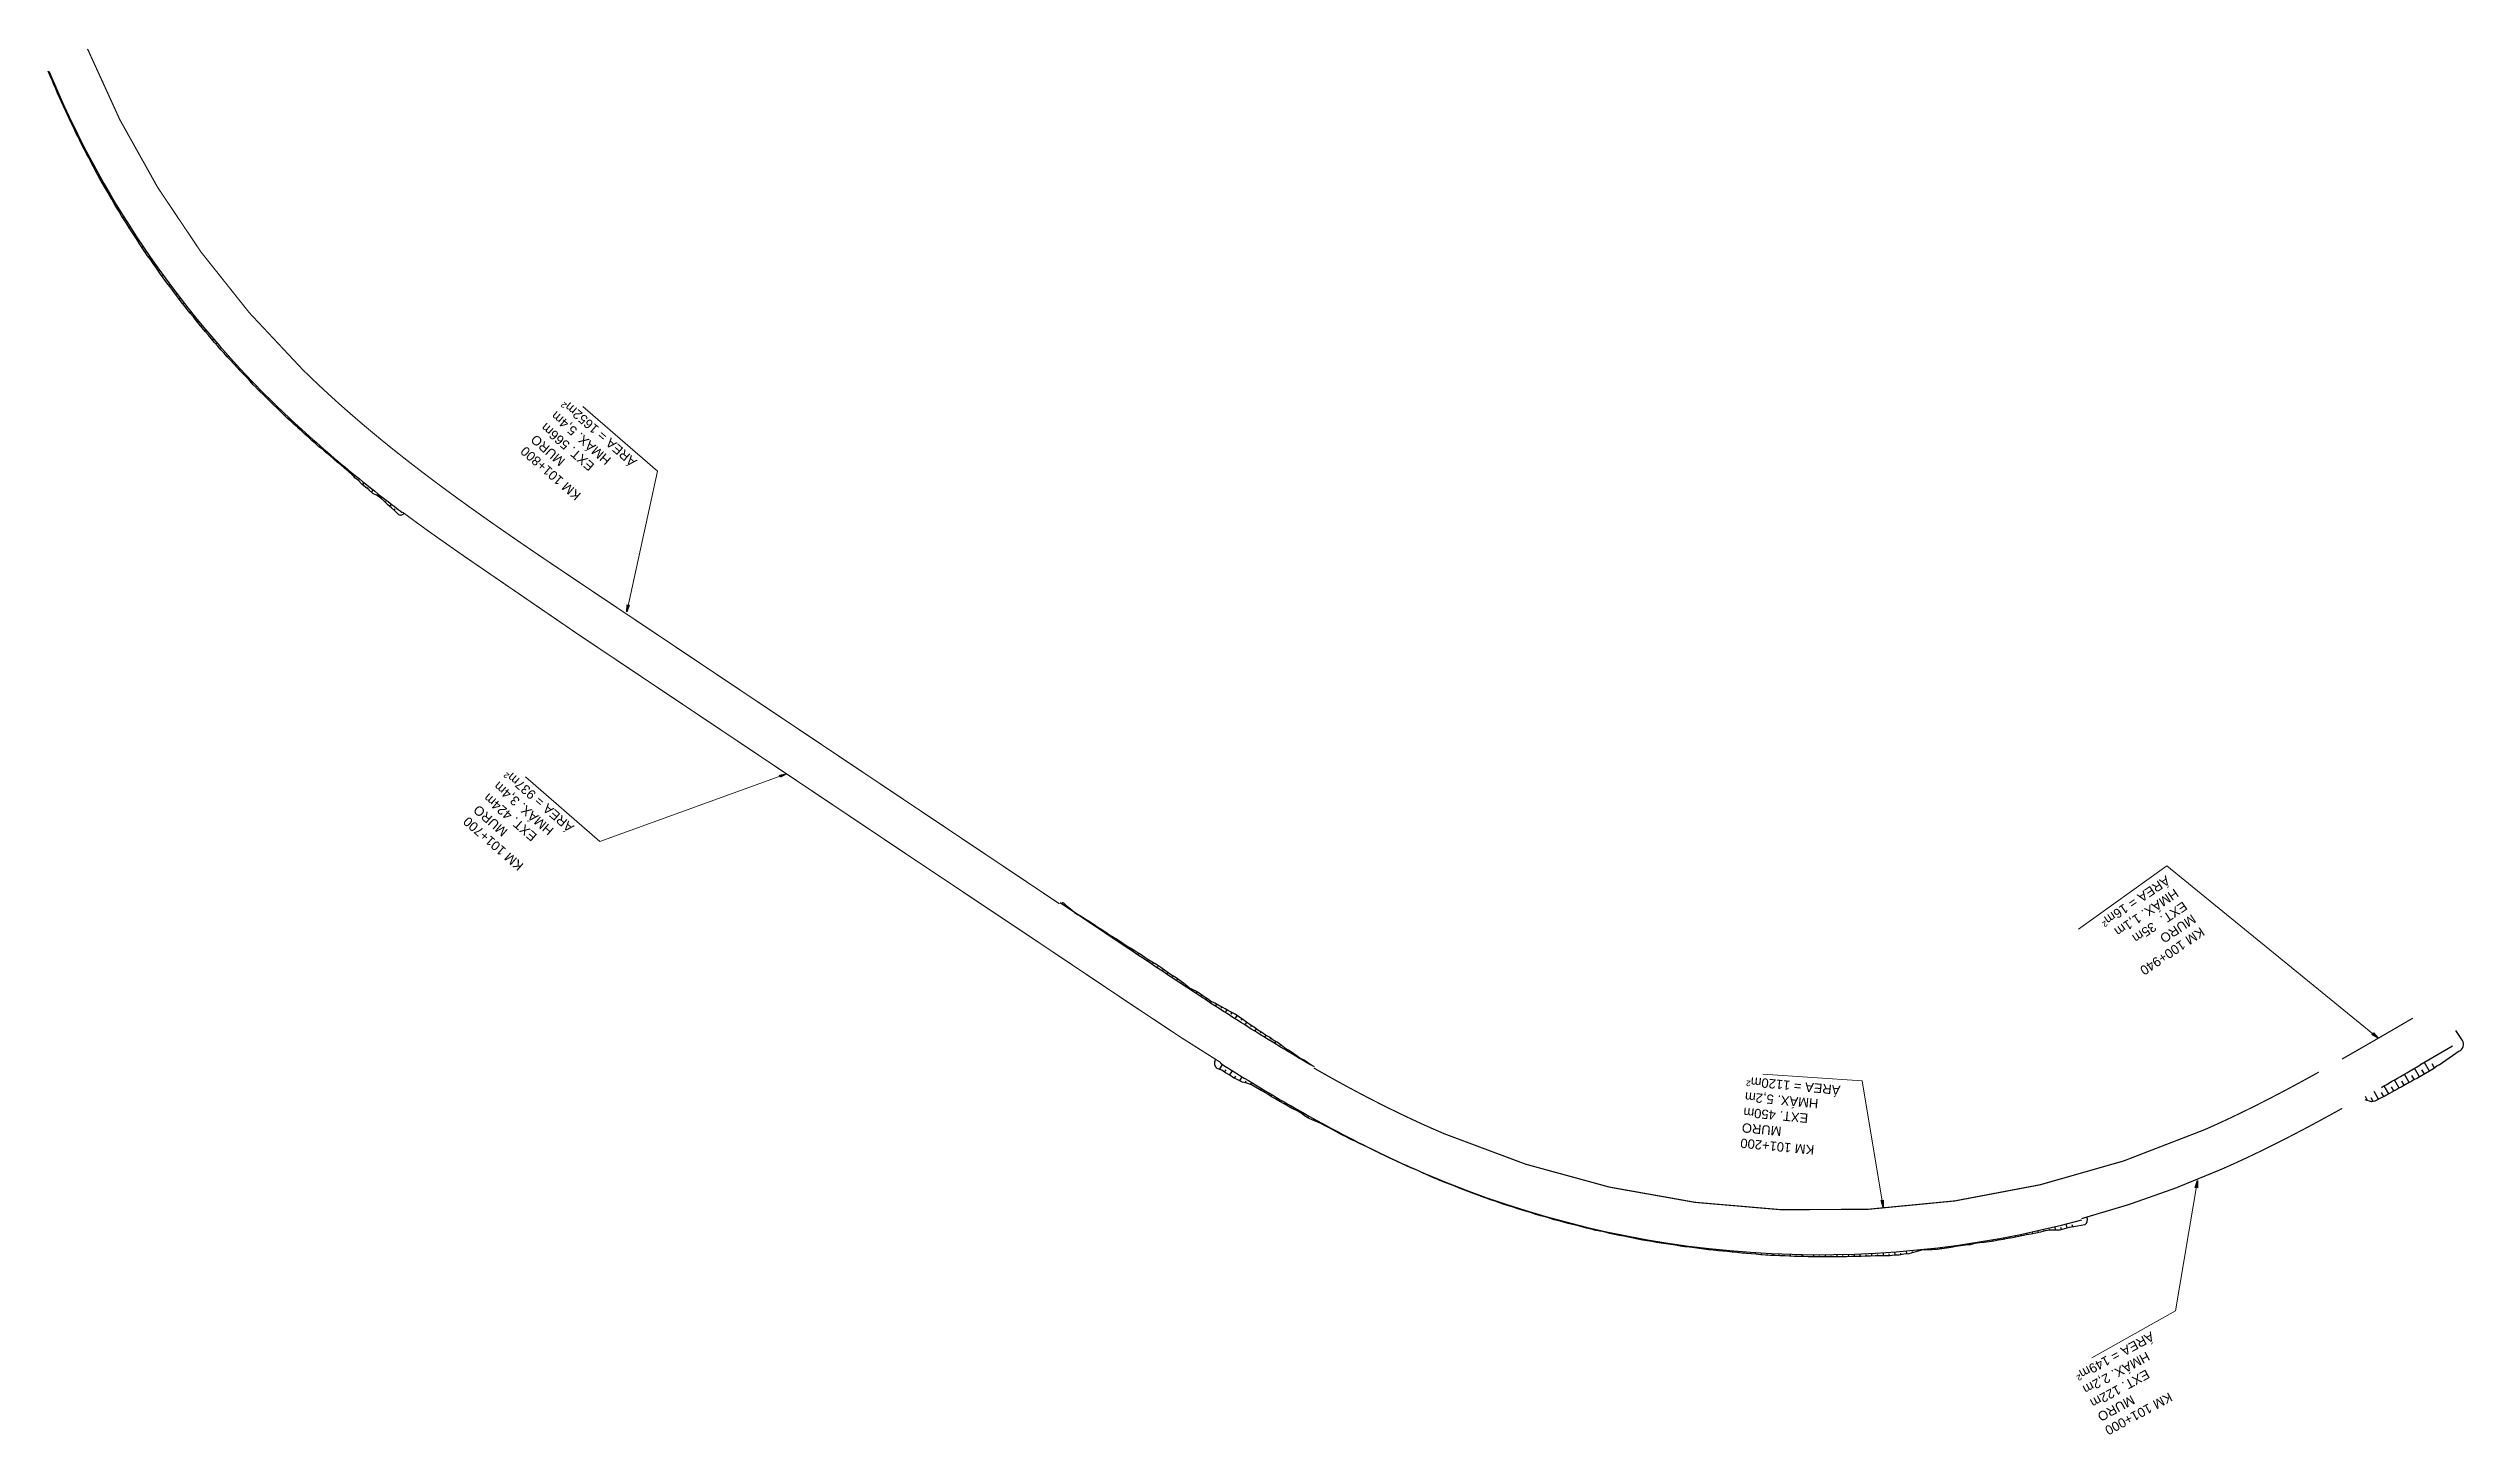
# Model space of a CAD drawing. Header units: metres. Extents: x 288738 to 324331, y 7399322 to 7465117.
# Drawn here: x 290111 to 291149, y 7463324 to 7463920 of the extents above; entities that cross this region are included whole.
import ezdxf

# ---------------------------------------------------------------- set-up
doc = ezdxf.new("R2010")
doc.units = ezdxf.units.M
doc.header["$LTSCALE"] = 10
for name, color, linetype in [('F-HZ-TALUDES-TIC', 7, 'Continuous'), ('U-HZ-TALUDES', 2, 'Continuous'), ('U-PLATAFORMA', 2, 'Continuous')]:
    doc.layers.add(name, color=color, linetype=linetype)
doc.layers.add('U-HZ-MURO', color=210, linetype='Continuous', lineweight=13)
doc.layers.add('U-HZ-TEXTO-MUROS', color=2, linetype='Continuous', lineweight=0)
doc.styles.add('ARIAL', font='arial.ttf')
doc.styles.add('DIM', font='arial.ttf', dxfattribs={"width": 0.8})
doc.dimstyles.new('U-1_2000', dxfattribs={"dimscale": 2, "dimtxt": 1.5, "dimasz": 0.75, "dimexe": 0.75, "dimexo": 0.75, "dimgap": 0.25, "dimtad": 1, "dimzin": 4, "dimtxsty": 'DIM', "dimblk": 'ARCHTICK', "dimcen": 0.7, "dimdle": 0.75, "dimclrd": 256, "dimclre": 256, "dimclrt": 256, "dimaunit": 1, "dimadec": 3, "dimazin": 2, "dimtfac": 1, "dimtofl": 0, "dimtmove": 0, "dimatfit": 3, "dimldrblk": 'CLOSEDBLANK', "dimfxl": 0, "dimtolj": 1, "dimtzin": 0, "dimlwd": -1, "dimlwe": -1, "dimarcsym": 0})

msp = doc.modelspace()

# ---------------------------------------------------------------- texts
at = {"layer": 'U-HZ-TEXTO-MUROS', "color": 2, "linetype": 'Continuous', "lineweight": -3, "char_height": 4, "width": 47.6625, "style": 'ARIAL'}
for s, insert, attachment_point, rotation in [('{\\C256;KM 101+800\\PMURO \\PEXT.^I566m\\PHMÁX. 5,4m\\PÁREA = 1652m²}', (290333.246, 7463769.442), 9, 139.062818), ('{\\C256;KM 101+700\\PMURO \\PEXT.^I424m\\PHMÁX. 3,4m\\PÁREA = 937m²}', (290308.584, 7463610.198), 9, 139.062818), ('{\\C256;KM 100+940\\PMURO \\PEXT.^I35m\\PHMÁX. 1,1m\\PÁREA = 16m²}', (291020.546, 7463564.58), 7, 213.941799), ('{\\C256;KM 101+200\\PMURO \\PEXT.^I450m\\PHMÁX. 5,2m\\PÁREA = 1120m²}', (290840.515, 7463477.97, -717.439), 9, 174.504212), ('{\\C256;KM 101+000\\PMURO \\PEXT.^I122m\\PHMÁX. 2,2m\\PÁREA = 149m²}', (290981.213, 7463350.626, 1.561), 9, 208.46354)]:
    msp.add_mtext(s, dxfattribs=dict(at, insert=insert, attachment_point=attachment_point, rotation=rotation))

# ---------------------------------------------------------------- blocks, each defined once
blk = doc.blocks.new('_ArchTick')
at = {"color": 0, "linetype": 'ByBlock', "const_width": 0.15}
blk.add_lwpolyline([(-0.5, -0.5), (0.5, 0.5)], dxfattribs=at)

# ---------------------------------------------------------------- linework, layer by layer
at = {"layer": 'F-HZ-TALUDES-TIC', "color": 10, "linetype": 'Continuous', "lineweight": -3, "ltscale": 0.05}
for p, q in [((290110.883, 7463909.432), (290111.124, 7463909.532)), ((290111.892, 7463907.146), (290111.992, 7463907.188)), ((290112.869, 7463904.846), (290113.072, 7463904.934)), ((290113.872, 7463902.557), (290113.97, 7463902.6)), ((290114.795, 7463900.236), (290115.075, 7463900.36)), ((290115.84, 7463897.967), (290115.968, 7463898.024)), ((290116.864, 7463895.687), (290117.13, 7463895.809)), ((290117.892, 7463893.408), (290118.034, 7463893.474)), ((290118.905, 7463891.123), (290119.238, 7463891.281)), ((290120.026, 7463888.891), (290120.169, 7463888.96)), ((290121.109, 7463886.64), (290121.398, 7463886.781)), ((290122.177, 7463884.382), (290122.337, 7463884.461)), ((290123.318, 7463882.158), (290123.609, 7463882.304)), ((290124.399, 7463879.904), (290124.567, 7463879.99)), ((290125.493, 7463877.657), (290125.874, 7463877.854)), ((290126.642, 7463875.437), (290126.834, 7463875.537)), ((290127.833, 7463873.239), (290128.19, 7463873.429)), ((290128.99, 7463871.023), (290129.179, 7463871.125)), ((290130.169, 7463868.819), (290130.558, 7463869.031)), ((290131.339, 7463866.609), (290131.55, 7463866.726)), ((290132.517, 7463864.404), (290132.975, 7463864.662)), ((290133.774, 7463862.244), (290133.988, 7463862.366)), ((290135.026, 7463860.08), (290135.444, 7463860.321)), ((290136.273, 7463857.913), (290136.485, 7463858.037)), ((290137.55, 7463855.764), (290137.963, 7463856.009)), ((290138.812, 7463853.607), (290139.026, 7463853.736)), ((290140.049, 7463851.436), (290140.53, 7463851.728)), ((290141.399, 7463849.335), (290141.615, 7463849.468)), ((290142.649, 7463847.172), (290143.145, 7463847.482)), ((290144.024, 7463845.085), (290144.248, 7463845.226)), ((290145.333, 7463842.955), (290145.811, 7463843.261)), ((290146.663, 7463840.838), (290146.913, 7463841.001)), ((290148.054, 7463838.762), (290148.527, 7463839.072)), ((290149.401, 7463836.657), (290149.652, 7463836.824)), ((290150.759, 7463834.56), (290151.29, 7463834.917)), ((290152.17, 7463832.496), (290152.43, 7463832.673)), ((290153.559, 7463830.421), (290154.1, 7463830.794)), ((290155.049, 7463828.416), (290155.286, 7463828.581)), ((290156.49, 7463826.373), (290156.958, 7463826.704)), ((290157.902, 7463824.311), (290158.154, 7463824.491)), ((290159.334, 7463822.262), (290159.864, 7463822.646)), ((290160.816, 7463820.248), (290161.076, 7463820.439)), ((290162.328, 7463818.257), (290162.819, 7463818.622)), ((290163.825, 7463816.255), (290164.069, 7463816.439)), ((290165.308, 7463814.242), (290165.818, 7463814.631)), ((290166.812, 7463812.245), (290167.074, 7463812.447)), ((290168.345, 7463810.271), (290168.865, 7463810.677)), ((290169.895, 7463808.31), (290170.15, 7463808.511)), ((290171.405, 7463806.317), (290171.956, 7463806.758)), ((290173.071, 7463804.455), (290173.294, 7463804.635)), ((290174.624, 7463802.496), (290175.091, 7463802.879)), ((290176.176, 7463800.536), (290176.426, 7463800.744)), ((290177.772, 7463798.613), (290178.273, 7463799.033)), ((290179.383, 7463796.701), (290179.632, 7463796.912)), ((290180.988, 7463794.784), (290181.5, 7463795.223)), ((290182.619, 7463792.891), (290182.875, 7463793.112)), ((290184.27, 7463791.013), (290184.77, 7463791.452)), ((290185.956, 7463789.168), (290186.189, 7463789.374)), ((290187.607, 7463787.291), (290188.084, 7463787.719)), ((290189.313, 7463785.463), (290189.535, 7463785.665)), ((290191.01, 7463783.628), (290191.442, 7463784.025)), ((290192.712, 7463781.797), (290192.924, 7463781.994)), ((290194.458, 7463780.007), (290194.841, 7463780.368)), ((290196.154, 7463778.171), (290196.356, 7463778.363)), ((290197.841, 7463776.326), (290198.284, 7463776.753)), ((290199.558, 7463774.511), (290199.789, 7463774.736)), ((290201.331, 7463772.749), (290201.767, 7463773.178)), ((290203.117, 7463770.999), (290203.321, 7463771.202)), ((290204.909, 7463769.256), (290205.293, 7463769.644)), ((290206.694, 7463767.51), (290206.882, 7463767.701)), ((290208.469, 7463765.75), (290208.857, 7463766.15)), ((290210.255, 7463764.001), (290210.454, 7463764.209)), ((290212.019, 7463762.23), (290212.46, 7463762.694)), ((290213.86, 7463760.539), (290214.068, 7463760.76)), ((290215.703, 7463758.85), (290216.1, 7463759.277)), ((290217.575, 7463757.193), (290217.754, 7463757.387)), ((290219.419, 7463755.506), (290219.776, 7463755.898)), ((290221.266, 7463753.82), (290221.447, 7463754.021)), ((290223.11, 7463752.133), (290223.486, 7463752.554)), ((290224.981, 7463750.476), (290225.167, 7463750.686)), ((290226.843, 7463748.808), (290227.226, 7463749.246)), ((290228.803, 7463747.257), (290228.954, 7463747.432)), ((290230.711, 7463745.644), (290230.996, 7463745.976)), ((290232.616, 7463744.027), (290232.754, 7463744.19)), ((290234.498, 7463742.383), (290234.797, 7463742.737)), ((290236.464, 7463740.839), (290236.586, 7463740.985)), ((290238.345, 7463739.193), (290238.627, 7463739.533)), ((290240.219, 7463737.539), (290240.386, 7463737.741)), ((290241.988, 7463735.774), (290242.474, 7463736.37)), ((290243.909, 7463734.19), (290244.157, 7463734.497)), ((290245.695, 7463732.444), (290246.338, 7463733.246)), ((290247.625, 7463730.855), (290247.956, 7463731.272)), ((290249.485, 7463729.186), (290250.238, 7463730.14)), ((290251.615, 7463727.922), (290251.89, 7463728.273)), ((290253.655, 7463726.486), (290254.125, 7463727.09)), ((290255.492, 7463724.794), (290255.791, 7463725.18)), ((290257.321, 7463723.092), (290258.057, 7463724.052)), ((290259.209, 7463721.453), (290259.622, 7463721.996)), ((290553.855, 7463547.081), (290553.811, 7463547.016)), ((290556.007, 7463545.801), (290555.948, 7463545.713)), ((290558.13, 7463544.479), (290557.966, 7463544.234)), ((290560.207, 7463543.088), (290560.125, 7463542.966)), ((290562.309, 7463541.733), (290562.12, 7463541.452)), ((290564.392, 7463540.352), (290564.295, 7463540.206)), ((290566.455, 7463538.939), (290566.275, 7463538.67)), ((290568.563, 7463537.594), (290568.457, 7463537.436)), ((290570.709, 7463536.306), (290570.429, 7463535.887)), ((290572.8, 7463534.935), (290572.653, 7463534.716)), ((290574.871, 7463533.535), (290574.583, 7463533.105)), ((290577.051, 7463532.297), (290576.856, 7463532.005)), ((290579.146, 7463530.933), (290578.739, 7463530.324)), ((290581.24, 7463529.567), (290581.028, 7463529.251)), ((290583.299, 7463528.15), (290582.896, 7463527.546)), ((290585.434, 7463526.846), (290585.205, 7463526.502)), ((290587.593, 7463525.578), (290587.054, 7463524.77)), ((290589.655, 7463524.165), (290589.395, 7463523.774)), ((290591.682, 7463522.699), (290591.215, 7463521.997)), ((290593.772, 7463521.328), (290593.534, 7463520.97)), ((290595.874, 7463519.976), (290595.378, 7463519.228)), ((290597.906, 7463518.518), (290597.684, 7463518.183)), ((290599.836, 7463516.905), (290599.549, 7463516.47)), ((290601.944, 7463515.561), (290601.79, 7463515.328)), ((290604.197, 7463514.439), (290603.726, 7463513.722)), ((290606.269, 7463513.042), (290606.043, 7463512.697)), ((290608.338, 7463511.64), (290607.91, 7463510.985)), ((290610.39, 7463510.212), (290610.198, 7463509.917)), ((290612.613, 7463509.048), (290612.103, 7463508.261)), ((290614.846, 7463507.901), (290614.524, 7463507.402)), ((290617.032, 7463506.682), (290616.304, 7463505.549)), ((290619.24, 7463505.499), (290618.824, 7463504.849)), ((290621.398, 7463504.239), (290620.515, 7463502.853)), ((290623.463, 7463502.835), (290623.044, 7463502.174)), ((290625.474, 7463501.343), (290624.738, 7463500.176)), ((290627.51, 7463499.933), (290627.172, 7463499.395)), ((290629.589, 7463498.548), (290628.954, 7463497.531)), ((290631.645, 7463497.127), (290631.361, 7463496.669)), ((290633.76, 7463495.797), (290633.203, 7463494.895)), ((290635.888, 7463494.492), (290635.61, 7463494.039)), ((290637.964, 7463493.1), (290637.465, 7463492.282)), ((290640.058, 7463491.737), (290639.83, 7463491.36)), ((290613.921, 7463481.061), (290615.221, 7463483.126)), ((290642.042, 7463490.19), (290641.741, 7463489.69)), ((290644.178, 7463488.894), (290644.032, 7463488.649)), ((290646.235, 7463487.466), (290646.033, 7463487.125)), ((290648.254, 7463485.97), (290648.22, 7463485.911)), ((290650.485, 7463484.833), (290650.342, 7463484.588)), ((290652.56, 7463483.43), (290652.532, 7463483.381)), ((291129.55, 7463477.842), (291127.423, 7463481.504)), ((291131.72, 7463479.084), (291130.652, 7463480.922)), ((291133.889, 7463480.327), (291131.745, 7463484.015)), ((291136.025, 7463481.62), (291134.964, 7463483.445)), ((290616.069, 7463479.83), (290616.69, 7463480.821)), ((290618.24, 7463478.603), (290619.419, 7463480.496)), ((290620.302, 7463477.21), (290620.915, 7463478.198)), ((290622.571, 7463476.166), (290623.632, 7463477.888)), ((290624.89, 7463475.286), (290625.297, 7463475.951)), ((290627.257, 7463474.492), (290627.778, 7463475.349)), ((290629.474, 7463473.343), (290629.69, 7463473.7)), ((290631.626, 7463472.073), (290632.044, 7463472.767)), ((290633.803, 7463470.843), (290633.994, 7463471.164)), ((291112.019, 7463468.224), (291110.135, 7463471.513)), ((291114.253, 7463469.344), (291113.275, 7463471.048)), ((291116.441, 7463470.553), (291114.459, 7463473.995)), ((291118.615, 7463471.787), (291117.618, 7463473.515)), ((291120.813, 7463472.979), (291118.78, 7463476.492)), ((291122.987, 7463474.212), (291121.964, 7463475.978)), ((291125.179, 7463475.415), (291123.101, 7463478.996)), ((291127.369, 7463476.621), (291126.315, 7463478.435)), ((290635.899, 7463469.483), (290636.329, 7463470.209)), ((290638.099, 7463468.304), (290638.286, 7463468.623)), ((290640.252, 7463467.034), (290640.629, 7463467.68)), ((290642.44, 7463465.826), (290642.614, 7463466.125)), ((290644.613, 7463464.589), (290644.95, 7463465.176)), ((290645.524, 7463463.998), (290645.89, 7463464.637)), ((290647.801, 7463462.975), (290647.924, 7463463.191)), ((290649.862, 7463461.579), (290650.204, 7463462.187)), ((290651.964, 7463460.239), (290652.169, 7463460.605)), ((291107.295, 7463467.642), (291106.329, 7463469.34)), ((291109.714, 7463467.299), (291108.859, 7463468.797)), ((290654.234, 7463459.192), (290654.549, 7463459.761)), ((290656.529, 7463458.204), (290656.628, 7463458.383)), ((290658.765, 7463457.085), (290658.918, 7463457.366)), ((290660.983, 7463455.933), (290661.049, 7463456.055)), ((290663.175, 7463454.731), (290663.317, 7463454.997)), ((290665.352, 7463453.502), (290665.438, 7463453.665)), ((290667.566, 7463452.356), (290667.731, 7463452.671)), ((290669.804, 7463451.244), (290669.875, 7463451.382)), ((290672.093, 7463450.246), (290672.163, 7463450.383)), ((290674.302, 7463449.079), (290674.346, 7463449.166)), ((290676.575, 7463448.039), (290676.622, 7463448.134)), ((290678.822, 7463446.944), (290678.841, 7463446.984)), ((290681.081, 7463445.875), (290681.105, 7463445.924)), ((290683.319, 7463444.761), (290683.337, 7463444.798)), ((290685.562, 7463443.657), (290685.61, 7463443.758)), ((290687.814, 7463442.574), (290687.841, 7463442.633)), ((290690.081, 7463441.522), (290690.133, 7463441.635)), ((290692.347, 7463440.466), (290692.375, 7463440.528)), ((290694.619, 7463439.423), (290694.68, 7463439.558)), ((290696.911, 7463438.427), (290696.936, 7463438.483)), ((290699.207, 7463437.44), (290699.248, 7463437.532)), ((290701.488, 7463436.415), (290701.514, 7463436.475)), ((290703.757, 7463435.367), (290703.836, 7463435.553)), ((290706.061, 7463434.398), (290706.1, 7463434.491)), ((290708.365, 7463433.433), (290708.445, 7463433.629)), ((290708.616, 7463433.321), (290708.7, 7463433.524)), ((290710.94, 7463432.402), (290710.977, 7463432.493)), ((290713.263, 7463431.479), (290713.333, 7463431.656)), ((290715.596, 7463430.58), (290715.627, 7463430.661)), ((290717.907, 7463429.626), (290717.989, 7463429.842)), ((290720.23, 7463428.704), (290720.277, 7463428.829)), ((290722.569, 7463427.82), (290722.665, 7463428.08)), ((290724.908, 7463426.937), (290724.959, 7463427.079)), ((290727.258, 7463426.087), (290727.361, 7463426.375)), ((290729.609, 7463425.234), (290729.662, 7463425.388)), ((290731.987, 7463424.467), (290732.075, 7463424.724)), ((290734.354, 7463423.665), (290734.397, 7463423.792)), ((290736.716, 7463422.846), (290736.809, 7463423.128)), ((290739.102, 7463422.101), (290739.142, 7463422.226)), ((290741.476, 7463421.318), (290741.561, 7463421.586)), ((290743.86, 7463420.564), (290743.902, 7463420.7)), ((290746.25, 7463419.831), (290746.332, 7463420.1)), ((290748.631, 7463419.071), (290748.677, 7463419.225)), ((290751.012, 7463418.312), (290751.117, 7463418.671)), ((290753.434, 7463417.694), (290753.474, 7463417.835)), ((290755.837, 7463417.005), (290755.918, 7463417.295)), ((290758.235, 7463416.302), (290758.28, 7463416.466)), ((290760.661, 7463415.697), (290760.736, 7463415.978)), ((290763.07, 7463415.029), (290763.11, 7463415.184)), ((290765.475, 7463414.348), (290765.568, 7463414.715)), ((290767.918, 7463413.821), (290767.953, 7463413.963)), ((290770.332, 7463413.172), (290770.414, 7463413.509)), ((290772.746, 7463412.522), (290772.794, 7463412.725)), ((290775.177, 7463411.938), (290775.274, 7463412.359)), ((290777.622, 7463411.418), (290777.665, 7463411.611)), ((290780.064, 7463410.885), (290780.147, 7463411.266)), ((290782.495, 7463410.305), (290782.541, 7463410.523)), ((290784.94, 7463409.785), (290785.032, 7463410.23)), ((290787.395, 7463409.316), (290787.437, 7463409.524)), ((290789.853, 7463408.855), (290789.929, 7463409.249)), ((290792.297, 7463408.334), (290792.34, 7463408.558)), ((290794.748, 7463407.843), (290794.836, 7463408.327)), ((290948.683, 7463407.558), (290948.553, 7463408.274)), ((290951.143, 7463408.004), (290951.075, 7463408.365)), ((290953.6, 7463408.463), (290953.458, 7463409.194)), ((290956.051, 7463408.951), (290955.979, 7463409.313)), ((290958.493, 7463409.483), (290958.353, 7463410.169)), ((290960.943, 7463409.981), (290960.869, 7463410.329)), ((290963.408, 7463410.379), (290963.23, 7463411.201)), ((290965.846, 7463410.934), (290965.756, 7463411.336)), ((290968.288, 7463411.468), (290968.1, 7463412.289)), ((290970.745, 7463411.929), (290970.636, 7463412.391)), ((290973.243, 7463411.885), (290972.873, 7463413.414)), ((290975.722, 7463412.143), (290975.492, 7463413.071)), ((290978.137, 7463412.782), (290977.674, 7463414.605)), ((290980.58, 7463413.284), (290980.328, 7463414.253)), ((290797.214, 7463407.431), (290797.254, 7463407.659)), ((290799.677, 7463407.003), (290799.755, 7463407.46)), ((290802.143, 7463406.592), (290802.18, 7463406.821)), ((290804.613, 7463406.205), (290804.684, 7463406.653)), ((290807.081, 7463405.806), (290807.116, 7463406.038)), ((290809.555, 7463405.45), (290809.621, 7463405.901)), ((290812.027, 7463405.075), (290812.06, 7463405.311)), ((290814.503, 7463404.733), (290814.567, 7463405.207)), ((290816.984, 7463404.428), (290817.014, 7463404.655)), ((290819.463, 7463404.102), (290819.52, 7463404.571)), ((290821.941, 7463403.769), (290821.97, 7463404.021)), ((290824.425, 7463403.486), (290824.481, 7463403.992)), ((290826.907, 7463403.192), (290826.935, 7463403.458)), ((290829.392, 7463402.912), (290829.447, 7463403.471)), ((290831.882, 7463402.702), (290831.907, 7463402.967)), ((290834.37, 7463402.459), (290834.418, 7463403.007)), ((290836.86, 7463402.238), (290836.883, 7463402.518)), ((290839.346, 7463401.972), (290839.394, 7463402.602)), ((290841.837, 7463401.768), (290841.86, 7463402.094)), ((290844.33, 7463401.57), (290844.373, 7463402.254)), ((290846.82, 7463401.357), (290846.842, 7463401.729)), ((290849.314, 7463401.172), (290849.355, 7463401.965)), ((290851.808, 7463401.006), (290851.827, 7463401.424)), ((290854.305, 7463400.887), (290854.339, 7463401.732)), ((290856.804, 7463400.811), (290856.818, 7463401.224)), ((290859.302, 7463400.725), (290859.327, 7463401.558)), ((290861.801, 7463400.636), (290861.811, 7463401.064)), ((290864.299, 7463400.555), (290864.315, 7463401.442)), ((290866.798, 7463400.468), (290866.803, 7463400.937)), ((290869.298, 7463400.458), (290869.303, 7463401.383)), ((290871.797, 7463400.433), (290871.797, 7463400.905)), ((290874.295, 7463400.454), (290874.29, 7463401.382)), ((290876.793, 7463400.441), (290876.787, 7463400.923)), ((290879.292, 7463400.477), (290879.275, 7463401.44)), ((290881.791, 7463400.509), (290881.78, 7463401)), ((290884.291, 7463400.548), (290884.262, 7463401.556)), ((290886.79, 7463400.629), (290886.772, 7463401.132)), ((290889.289, 7463400.65), (290889.245, 7463401.728)), ((290891.788, 7463400.698), (290891.762, 7463401.267)), ((290894.287, 7463400.717), (290894.222, 7463401.959)), ((290896.783, 7463400.842), (290896.747, 7463401.469)), ((290899.283, 7463400.863), (290899.195, 7463402.247)), ((290901.781, 7463400.95), (290901.73, 7463401.681)), ((290904.275, 7463401.127), (290904.164, 7463402.593)), ((290906.76, 7463401.351), (290906.702, 7463402.069)), ((290909.232, 7463401.716), (290909.121, 7463402.996)), ((290911.69, 7463402.157), (290911.641, 7463402.687)), ((290914.089, 7463402.854), (290914.031, 7463403.45)), ((290916.515, 7463403.429), (290916.501, 7463403.564)), ((290919.012, 7463403.504), (290918.961, 7463403.966)), ((290921.51, 7463403.534), (290921.469, 7463403.89)), ((290923.986, 7463403.85), (290923.902, 7463404.54)), ((290926.455, 7463404.244), (290926.417, 7463404.546)), ((290928.927, 7463404.616), (290928.853, 7463405.173)), ((290931.393, 7463405.029), (290931.359, 7463405.27)), ((290933.865, 7463405.393), (290933.797, 7463405.863)), ((290936.354, 7463405.625), (290936.308, 7463405.927)), ((290938.783, 7463406.198), (290938.719, 7463406.609)), ((290941.268, 7463406.473), (290941.225, 7463406.739)), ((290943.748, 7463406.775), (290943.64, 7463407.414)), ((290946.227, 7463407.095), (290946.162, 7463407.466))]:
    msp.add_line(p, q, dxfattribs=at)
at = {"layer": 'F-HZ-TALUDES-TIC', "color": 90, "linetype": 'Continuous', "lineweight": -3, "ltscale": 0.05}
for p, q in [((290547.38, 7463551.323), (290547.719, 7463551.829)), ((290549.457, 7463549.932), (290549.539, 7463550.053))]:
    msp.add_line(p, q, dxfattribs=at)
at = {"layer": 'U-HZ-MURO', "ltscale": 0.05, "const_width": 0.5}
for points in [[(290545.089, 7463552.256), (290345.385, 7463686.001, -0.00063491), (290327.693, 7463697.882, -0.00126979), (290318.899, 7463703.837, -0.00253867), (290304.333, 7463713.862, -0.00317192), (290292.8, 7463721.995, -0.00443095), (290279.146, 7463731.939, -0.00505392), (290267.376, 7463740.857, -0.0062737), (290254.459, 7463751.112, -0.00686462), (290242.936, 7463760.766, -0.00798552), (290230.819, 7463771.545, -0.00850657), (290219.811, 7463782.008, -0.10197542), (290127.427, 7463919.832)], [(290614.492, 7463483.934), (290597.582, 7463494.632), (290575.335, 7463509.393), (290532.907, 7463537.835), (290481.548, 7463572.119), (290427.835, 7463608.11), (290380.677, 7463639.702), (290338.572, 7463667.895), (290289.516, 7463701.523), (290278.46, 7463709.282, -0.00825873), (290262.797, 7463720.665, -0.00825873)], [(291126.685, 7463503.05), (291120.14, 7463499.246, -0.00037698), (291109.195, 7463492.897, -0.00075396), (291103.733, 7463489.744, -0.00123319), (291096.278, 7463485.481, -0.00123319)], [(291086.327, 7463479.883, -0.00233973), (291078.521, 7463475.594, -0.00301053), (291070.797, 7463471.456, -0.0037539), (291062.09, 7463466.942, -0.0041215), (291054.118, 7463462.968, -0.00484327), (291045.398, 7463458.814, -0.00519526), (291037.215, 7463455.115, -0.20721717), (290710.581, 7463453.332, -0.00850657), (290696.714, 7463459.528, -0.00798552), (290682.134, 7463466.628, -0.00686462), (290668.82, 7463473.608, -0.0062737), (290654.419, 7463481.648)], [(291096.317, 7463464.271, -0.00263606), (291087.354, 7463459.339, -0.00301053), (291079.435, 7463455.097, -0.0037539), (291070.481, 7463450.455, -0.0041215), (291062.235, 7463446.344, -0.00484327), (291053.192, 7463442.036, -0.00519526), (291044.659, 7463438.179, -0.03729944), (290984.321, 7463416.866)]]:
    msp.add_lwpolyline(points, format="xyb", dxfattribs=at)
at = {"layer": 'U-HZ-TALUDES', "ltscale": 0.05}
msp.add_line((291148.065, 7463493.492), (291145.159, 7463497.831), dxfattribs=at)
at = {"layer": 'U-HZ-TALUDES', "ltscale": 0.05, "elevation": 713.279}
msp.add_lwpolyline([(290551.544, 7463548.554), (290552.045, 7463548.2), (290553.221, 7463547.466)], dxfattribs=at)
at = {"layer": 'U-HZ-TALUDES', "color": 2, "linetype": 'Continuous', "lineweight": -3, "elevation": 722.948}
msp.add_lwpolyline([(291138.058, 7463483.073), (291146.585, 7463488.956)], dxfattribs=at)
at = {"layer": 'U-HZ-TALUDES', "color": 2, "linetype": 'Continuous', "lineweight": -3}
for points in [[(290261.008, 7463719.739, 710.248), (290260.788, 7463719.932, 711.865), (290260.786, 7463719.933, 711.865), (290259.549, 7463721.154, 711.626), (290258.02, 7463722.497, 711.468), (290256.471, 7463723.815, 711.348), (290255.185, 7463725.101, 711.1), (290255, 7463725.233, 711.106), (290253.508, 7463726.623, 710.905), (290251.854, 7463727.806, 710.974), (290249.984, 7463728.716, 711.396), (290248.497, 7463730.116, 711.203), (290248.398, 7463730.209, 711.191), (290248.395, 7463730.212, 711.19), (290246.941, 7463731.427, 711.129), (290245.365, 7463732.714, 711.092), (290243.929, 7463734.175, 710.837), (290242.301, 7463735.4, 710.893), (290241.976, 7463735.789, 710.792), (290241.968, 7463735.799, 710.79), (290240.909, 7463736.913, 710.583), (290239.399, 7463738.282, 710.467), (290237.858, 7463739.613, 710.406), (290236.329, 7463740.958, 710.335), (290236.221, 7463741.043, 710.338), (290236.219, 7463741.044, 710.338), (290234.711, 7463742.199, 710.408), (290233.165, 7463743.527, 710.376), (290231.658, 7463744.9, 710.29), (290230.233, 7463746.019, 710.354), (290230.049, 7463746.156, 710.368), (290228.521, 7463747.506, 710.329), (290226.902, 7463748.754, 710.435), (290225.391, 7463750.126, 710.384), (290223.838, 7463751.451, 710.405), (290223.815, 7463751.467, 710.408), (290223.813, 7463751.469, 710.408), (290222.351, 7463752.851, 710.333), (290220.828, 7463754.212, 710.323), (290219.324, 7463755.594, 710.291), (290217.806, 7463756.962, 710.288), (290217.607, 7463757.163, 710.271), (290217.6, 7463757.171, 710.27), (290216.28, 7463758.323, 710.302), (290214.771, 7463759.702, 710.302), (290213.265, 7463761.085, 710.305), (290211.758, 7463762.47, 710.317), (290211.737, 7463762.489, 710.318), (290211.735, 7463762.49, 710.318), (290210.325, 7463763.932, 710.231), (290208.866, 7463765.367, 710.191), (290207.391, 7463766.786, 710.184), (290206.13, 7463768.097, 710.114), (290205.984, 7463768.275, 710.087), (290204.468, 7463769.659, 710.151), (290203.012, 7463771.103, 710.14), (290201.545, 7463772.535, 710.156), (290200.095, 7463773.985, 710.155), (290199.878, 7463774.195, 710.161), (290198.634, 7463775.425, 710.185), (290197.278, 7463776.965, 710.08), (290195.88, 7463778.466, 710.043), (290194.491, 7463779.973, 710.004), (290193.053, 7463781.436, 710.04), (290191.645, 7463782.926, 710.047), (290190.27, 7463784.448, 710.017), (290188.863, 7463785.94, 710.041), (290187.466, 7463787.442, 710.06), (290186.122, 7463788.99, 710.019), (290184.723, 7463790.491, 710.06), (290183.38, 7463792.04, 710.037), (290182.013, 7463793.569, 710.055), (290180.69, 7463795.137, 710.024), (290179.375, 7463796.711, 709.993), (290178.057, 7463798.282, 709.975), (290176.72, 7463799.837, 709.993), (290175.459, 7463801.456, 709.921), (290174.175, 7463803.055, 709.889), (290172.906, 7463804.665, 709.849), (290171.512, 7463806.175, 709.977), (290170.277, 7463807.814, 709.911), (290169.024, 7463809.438, 709.879), (290167.729, 7463811.028, 709.91), (290166.495, 7463812.666, 709.874), (290165.261, 7463814.304, 709.846), (290164.047, 7463815.957, 709.805), (290162.825, 7463817.604, 709.782), (290161.584, 7463819.236, 709.793), (290160.344, 7463820.869, 709.813), (290159.14, 7463822.53, 709.797), (290157.968, 7463824.213, 709.752), (290156.824, 7463825.915, 709.683), (290155.614, 7463827.571, 709.704), (290154.474, 7463829.276, 709.65), (290153.191, 7463830.882, 709.779), (290152.094, 7463832.616, 709.692), (290150.931, 7463834.305, 709.695), (290149.786, 7463836.006, 709.686), (290148.74, 7463837.773, 709.567), (290147.571, 7463839.458, 709.606), (290146.444, 7463841.171, 709.605), (290145.359, 7463842.911, 709.563), (290144.303, 7463844.669, 709.498), (290143.161, 7463846.373, 709.542), (290142.054, 7463848.099, 709.556), (290141.092, 7463849.915, 709.41), (290139.931, 7463851.608, 709.506), (290138.931, 7463853.399, 709.424), (290137.913, 7463855.179, 709.372), (290136.831, 7463856.92, 709.406), (290135.826, 7463858.707, 709.36), (290134.794, 7463860.479, 709.353), (290133.768, 7463862.253, 709.351), (290132.722, 7463864.017, 709.382), (290131.762, 7463865.829, 709.322), (290130.785, 7463867.631, 709.293), (290129.84, 7463869.451, 709.236), (290128.866, 7463871.254, 709.224), (290127.925, 7463873.075, 709.183), (290127.002, 7463874.734, 709.211), (290126.93, 7463874.868, 709.212), (290126.003, 7463876.696, 709.175), (290125.043, 7463878.507, 709.185), (290124.184, 7463880.369, 709.092), (290123.291, 7463882.214, 709.046), (290122.335, 7463884.027, 709.081), (290121.504, 7463885.902, 708.985), (290120.535, 7463887.71, 709.054), (290119.724, 7463889.593, 708.956), (290118.755, 7463891.402, 709.043), (290117.946, 7463893.286, 708.964), (290117.115, 7463895.159, 708.918), (290116.235, 7463897.01, 708.936), (290115.453, 7463898.905, 708.857), (290114.545, 7463900.743, 708.925), (290113.831, 7463902.668, 708.791), (290112.992, 7463904.537, 708.802), (290112.233, 7463906.44, 708.738), (290111.342, 7463908.288, 708.826), (290110.579, 7463910.19, 708.785)], [(290625.474, 7463501.343, 715.46), (290623.884, 7463502.534, 715.599), (290622.476, 7463503.542, 715.681), (290622.475, 7463503.543, 715.681), (290622.246, 7463503.65, 715.647), (290620.617, 7463504.781, 715.707), (290618.852, 7463505.701, 715.514), (290617.101, 7463506.645, 715.344), (290616.352, 7463507.044, 715.266), (290616.342, 7463507.05, 715.266), (290615.377, 7463507.632, 715.222), (290613.597, 7463508.535, 714.997), (290611.829, 7463509.457, 714.791), (290610.062, 7463510.384, 714.589), (290608.679, 7463511.434, 714.699), (290608.674, 7463511.436, 714.698), (290608.458, 7463511.562, 714.683), (290606.788, 7463512.642, 714.657), (290605.208, 7463513.857, 714.791), (290603.48, 7463514.851, 714.657), (290601.654, 7463515.695, 714.341), (290601.065, 7463515.946, 714.221), (290599.983, 7463516.777, 714.306), (290598.471, 7463518.101, 714.561), (290596.896, 7463519.264, 714.644), (290596.892, 7463519.267, 714.644), (290596.867, 7463519.285, 714.645), (290595.232, 7463520.424, 714.673), (290593.537, 7463521.474, 714.591), (290592.452, 7463522.167, 714.555), (290592.439, 7463522.176, 714.555), (290591.868, 7463522.564, 714.555), (290590.252, 7463523.735, 714.616), (290588.632, 7463524.9, 714.669), (290586.961, 7463525.99, 714.63), (290585.214, 7463526.969, 714.457), (290583.54, 7463527.988, 714.357), (290583.533, 7463527.992, 714.356), (290583.507, 7463528.007, 714.354), (290581.862, 7463529.14, 714.364), (290580.215, 7463530.27, 714.37), (290578.516, 7463531.324, 714.284), (290576.85, 7463532.43, 714.259), (290575.091, 7463533.396, 714.066), (290574.555, 7463533.733, 714.042), (290573.421, 7463534.497, 714.033), (290571.787, 7463535.65, 714.064), (290570.077, 7463536.691, 713.959), (290568.356, 7463537.717, 713.836), (290566.671, 7463538.794, 713.776), (290565.011, 7463539.91, 713.76), (290563.383, 7463541.074, 713.804), (290561.677, 7463542.121, 713.707), (290560.007, 7463543.22, 713.672), (290558.349, 7463544.339, 713.661), (290556.665, 7463545.419, 713.604), (290554.932, 7463546.426, 713.458), (290553.221, 7463547.466, 713.352)], [(290654.678, 7463482.098, 714.418), (290653.519, 7463482.79, 714.427), (290651.874, 7463483.887, 714.534), (290650.239, 7463485, 714.654), (290648.452, 7463485.856, 714.47), (290648.354, 7463485.897, 714.456), (290648.353, 7463485.898, 714.455), (290646.835, 7463487.002, 714.618), (290645.261, 7463488.219, 714.843), (290643.585, 7463489.264, 714.863), (290642.239, 7463490.047, 714.827), (290642.229, 7463490.054, 714.828), (290641.898, 7463490.294, 714.859), (290640.339, 7463491.533, 715.095), (290638.735, 7463492.7, 715.243), (290636.976, 7463493.612, 715.088), (290635.426, 7463494.866, 715.33), (290635.329, 7463494.906, 715.311), (290635.325, 7463494.908, 715.311), (290633.699, 7463495.832, 715.228), (290632.02, 7463496.878, 715.217), (290630.371, 7463497.973, 715.259), (290628.772, 7463499.149, 715.392), (290628.25, 7463499.495, 715.403), (290627.085, 7463500.185, 715.356), (290625.474, 7463501.343, 715.46)], [(290644.613, 7463464.589, 715.056), (290643.407, 7463465.277, 715.049), (290641.642, 7463466.279, 715.048), (290639.858, 7463467.248, 715.091), (290638.119, 7463468.292, 715.052), (290638.026, 7463468.347, 715.051), (290638.025, 7463468.348, 715.051), (290636.303, 7463469.204, 715.171), (290634.631, 7463470.36, 715.013), (290632.881, 7463471.382, 715.015), (290631.481, 7463472.152, 715.061), (290631.47, 7463472.159, 715.061), (290631.117, 7463472.381, 715.049), (290629.369, 7463473.404, 715.06), (290627.585, 7463474.369, 715.143), (290625.656, 7463475.094, 715.51), (290623.598, 7463475.611, 716.126), (290623.5, 7463475.656, 716.137), (290623.497, 7463475.658, 716.137), (290621.816, 7463476.581, 716.216), (290619.921, 7463477.368, 716.525), (290618.289, 7463478.578, 716.341), (290616.486, 7463479.511, 716.485), (290615.975, 7463479.901, 716.42), (290614.856, 7463480.721, 716.308), (290612.847, 7463481.45, 716.742)], [(291138.058, 7463483.073, 722.948), (291137.225, 7463482.516, 723.002), (291135.612, 7463481.311, 723.215), (291133.876, 7463480.319, 723.183), (291132.14, 7463479.325, 723.152), (291131.822, 7463479.144, 723.146), (291130.407, 7463478.327, 723.127), (291128.664, 7463477.341, 723.086), (291126.912, 7463476.368, 723.03), (291126.301, 7463476.03, 723.01), (291126.297, 7463476.028, 723.009), (291125.155, 7463475.403, 722.966), (291123.393, 7463474.441, 722.896), (291121.646, 7463473.453, 722.856), (291120.749, 7463472.942, 722.84), (291120.741, 7463472.938, 722.84), (291119.898, 7463472.463, 722.819), (291118.118, 7463471.525, 722.723), (291117.946, 7463471.425, 722.722), (291117.944, 7463471.424, 722.722), (291116.378, 7463470.516, 722.709), (291115.179, 7463469.843, 722.683), (291114.621, 7463469.533, 722.668), (291112.826, 7463468.614, 722.553), (291111.297, 7463467.874, 722.421), (291111.007, 7463467.734, 722.395), (291110.425, 7463467.442, 722.355), (291109.013, 7463467.158, 721.889), (291106.25, 7463467.937, 719.827)], [(290708.365, 7463433.433, 715.216), (290707.441, 7463433.879, 715.148), (290705.522, 7463434.6, 715.201), (290703.643, 7463435.416, 715.162), (290703.051, 7463435.681, 715.145), (290701.787, 7463436.281, 715.078), (290699.919, 7463437.115, 715.037), (290698.059, 7463437.964, 714.987), (290696.163, 7463438.73, 715.037), (290695.803, 7463438.874, 715.048), (290695.802, 7463438.875, 715.048), (290694.3, 7463439.57, 715.014), (290692.443, 7463440.421, 714.989), (290690.588, 7463441.278, 714.966), (290688.748, 7463442.164, 714.919), (290688.635, 7463442.217, 714.918), (290688.626, 7463442.222, 714.918), (290686.876, 7463442.982, 714.957), (290685.06, 7463443.915, 714.873), (290683.224, 7463444.807, 714.844), (290681.4, 7463445.72, 714.799), (290681.053, 7463445.889, 714.795), (290681.05, 7463445.891, 714.795), (290679.546, 7463446.571, 714.829), (290677.733, 7463447.504, 714.777), (290675.881, 7463448.36, 714.818), (290674.025, 7463449.205, 714.879), (290673.451, 7463449.499, 714.871), (290672.238, 7463450.187, 714.795), (290670.342, 7463450.954, 714.958), (290668.547, 7463451.919, 714.908), (290666.683, 7463452.749, 715.015), (290666.423, 7463452.849, 715.045), (290666.421, 7463452.85, 715.045), (290664.918, 7463453.768, 714.917), (290663.136, 7463454.753, 714.864), (290661.355, 7463455.736, 714.819), (290659.641, 7463456.645, 714.817), (290659.63, 7463456.649, 714.818), (290659.553, 7463456.681, 714.826), (290657.743, 7463457.61, 714.858), (290655.915, 7463458.504, 714.934), (290654.02, 7463459.279, 715.153), (290652.176, 7463460.147, 715.272), (290651.922, 7463460.257, 715.297), (290651.918, 7463460.259, 715.297), (290650.402, 7463461.141, 715.253), (290648.801, 7463462.439, 714.89), (290647.011, 7463463.399, 714.921), (290645.11, 7463464.164, 715.182), (290644.613, 7463464.589, 715.056)], [(290985.787, 7463414.245, 719.883), (290981.012, 7463413.35, 719.488), (290978.968, 7463413.038, 719.26), (290977, 7463412.432, 719.347), (290974.993, 7463411.979, 719.284), (290972.905, 7463411.867, 718.881), (290970.777, 7463411.935, 718.303), (290968.756, 7463411.57, 718.182), (290966.751, 7463411.131, 718.145), (290964.747, 7463410.694, 718.117), (290962.75, 7463410.223, 718.133), (290960.711, 7463409.949, 717.957), (290958.704, 7463409.528, 717.942), (290956.698, 7463409.097, 717.947), (290954.697, 7463408.646, 717.981), (290952.673, 7463408.309, 717.91), (290950.661, 7463407.908, 717.913), (290948.641, 7463407.55, 717.882), (290946.631, 7463407.141, 717.913), (290944.59, 7463406.906, 717.777), (290942.563, 7463406.59, 717.733), (290940.516, 7463406.405, 717.566), (290938.479, 7463406.162, 717.468), (290936.486, 7463405.636, 717.666), (290934.439, 7463405.465, 717.514), (290932.404, 7463405.211, 717.457), (290930.385, 7463404.847, 717.52), (290928.36, 7463404.526, 717.55), (290926.331, 7463404.226, 717.568), (290924.305, 7463403.903, 717.619), (290922.279, 7463403.569, 717.691), (290920.225, 7463403.475, 717.53), (290918.157, 7463403.524, 717.236), (290916.11, 7463403.405, 717.12), (290914.105, 7463402.859, 717.444), (290912.103, 7463402.246, 717.844), (290910.081, 7463401.811, 718.076), (290908.039, 7463401.582, 718.11), (290906.008, 7463401.214, 718.292), (290903.955, 7463401.111, 718.22), (290901.907, 7463400.956, 718.209), (290899.854, 7463400.861, 718.147), (290897.795, 7463400.869, 717.993), (290895.741, 7463400.813, 717.912), (290893.692, 7463400.677, 717.921), (290891.635, 7463400.7, 717.781), (290889.583, 7463400.649, 717.724), (290887.528, 7463400.657, 717.619), (290885.477, 7463400.578, 717.609), (290883.426, 7463400.526, 717.584), (290881.373, 7463400.504, 717.537), (290879.321, 7463400.478, 717.505), (290877.269, 7463400.423, 717.512), (290875.216, 7463400.5, 717.395), (290874.191, 7463400.449, 717.43), (290873.165, 7463400.484, 717.382), (290871.113, 7463400.408, 717.439), (290869.061, 7463400.464, 717.373), (290867.009, 7463400.461, 717.377), (290864.957, 7463400.534, 717.314), (290862.906, 7463400.601, 717.266), (290860.856, 7463400.665, 717.231), (290858.805, 7463400.744, 717.192), (290856.755, 7463400.813, 717.171), (290854.704, 7463400.869, 717.174), (290852.654, 7463400.96, 717.152), (290850.606, 7463401.072, 717.118), (290848.56, 7463401.23, 717.048), (290846.514, 7463401.379, 716.996), (290844.47, 7463401.559, 716.924), (290842.425, 7463401.723, 716.877), (290840.381, 7463401.878, 716.848), (290838.338, 7463402.062, 716.801), (290836.301, 7463402.304, 716.705), (290834.257, 7463402.468, 716.698), (290832.217, 7463402.677, 716.655), (290830.172, 7463402.828, 716.679), (290828.134, 7463403.049, 716.644), (290826.097, 7463403.286, 716.601), (290824.061, 7463403.53, 716.562), (290822.024, 7463403.758, 716.549), (290819.992, 7463404.03, 716.5), (290817.961, 7463404.309, 716.455), (290815.926, 7463404.556, 716.451), (290813.892, 7463404.809, 716.452), (290811.863, 7463405.098, 716.425), (290809.837, 7463405.412, 716.383), (290807.805, 7463405.688, 716.389), (290805.782, 7463406.017, 716.352), (290803.758, 7463406.342, 716.329), (290801.732, 7463406.655, 716.327), (290799.711, 7463406.997, 716.306), (290797.693, 7463407.353, 716.279), (290795.669, 7463407.683, 716.29), (290793.649, 7463408.033, 716.29), (290791.647, 7463408.479, 716.202), (290789.641, 7463408.9, 716.149), (290787.626, 7463409.274, 716.153), (290785.608, 7463409.639, 716.177), (290783.606, 7463410.078, 716.135), (290781.598, 7463410.488, 716.132), (290779.612, 7463411.002, 716.032), (290777.606, 7463411.421, 716.04), (290775.599, 7463411.839, 716.059), (290773.603, 7463412.307, 716.035), (290771.615, 7463412.806, 715.991), (290769.643, 7463413.368, 715.89), (290767.661, 7463413.888, 715.842), (290765.651, 7463414.299, 715.917), (290763.677, 7463414.85, 715.857), (290761.71, 7463415.43, 715.777), (290759.724, 7463415.936, 715.784), (290757.734, 7463416.426, 715.816), (290755.774, 7463417.025, 715.745), (290753.808, 7463417.605, 715.703), (290751.813, 7463418.081, 715.78), (290749.844, 7463418.649, 715.771), (290747.907, 7463419.323, 715.66), (290745.948, 7463419.924, 715.636), (290743.989, 7463420.524, 715.622), (290742.032, 7463421.133, 715.608), (290740.088, 7463421.779, 715.566), (290738.14, 7463422.415, 715.544), (290736.178, 7463423.009, 715.576), (290734.25, 7463423.703, 715.513), (290732.313, 7463424.369, 715.487), (290730.348, 7463424.959, 715.553), (290728.427, 7463425.674, 715.497), (290726.495, 7463426.356, 715.484), (290724.571, 7463427.06, 715.458), (290722.655, 7463427.787, 715.418), (290720.737, 7463428.506, 715.395), (290718.828, 7463429.252, 715.354), (290716.93, 7463430.023, 715.296), (290715.039, 7463430.813, 715.226), (290713.12, 7463431.532, 715.243), (290711.22, 7463432.298, 715.219), (290709.3, 7463433.015, 715.258), (290708.365, 7463433.433, 715.216)]]:
    msp.add_polyline3d(points, dxfattribs=at)
at = {"layer": 'U-HZ-TALUDES', "linetype": 'Continuous', "lineweight": -3}
for points in [[(290551.535, 7463548.541, 713.289), (290549.873, 7463549.654, 713.271), (290548.211, 7463550.767, 713.253), (290546.549, 7463551.88, 713.235)], [(290551.544, 7463548.554, 713.279), (290550.007, 7463549.854, 713.111), (290548.459, 7463551.137, 712.956), (290546.926, 7463552.569, 712.713)]]:
    msp.add_polyline3d(points, dxfattribs=at)
at = {"layer": 'U-HZ-TALUDES', "ltscale": 0.05}
for centre, radius, start, end in [((290262.008, 7463721.039, 710.248), 1.641, 225.14314, 322.584173), ((290546.551, 7463551.883, 712.872), 0.782, 61.359237, 146.455333), ((291145.535, 7463491.797), 3.046, 289.101815, 33.819547), ((290614.328, 7463483.674, 715.164), 2.672, 147.701365, 236.349026), ((290984.332, 7463416.394), 2.595, 304.086458, 25.511983)]:
    msp.add_arc(centre, radius, start, end, dxfattribs=at)
at = {"layer": 'U-PLATAFORMA', "linetype": 'Continuous', "lineweight": -3}
msp.add_line((291143.775, 7463491.006), (291129.687, 7463482.819), dxfattribs=at)
for points in [[(290654.668, 7463482.082, -0.00505392), (290641.949, 7463489.565, -0.00443095), (290627.564, 7463498.4, -0.00317192), (290615.658, 7463505.964, -0.00253867), (290600.846, 7463515.614, -0.00126979), (290591.994, 7463521.478, -0.00063491), (290574.274, 7463533.313), (290545.367, 7463552.672)], [(290614.334, 7463483.684, 0.00075105), (290617.211, 7463481.875, 0.00443095), (290631.891, 7463472.859, 0.00505392), (290644.95, 7463465.176)]]:
    msp.add_lwpolyline(points, format="xyb", dxfattribs=at)
for centre, radius, start, end in [((290507.99, 7464075.051), 430, 202.530554, 225.479431), ((290532.799, 7464100.279), 465.383, 225.479431, 227.428946), ((290574.307, 7464145.464), 526.739, 227.428946, 229.259054), ((290600.258, 7464175.592), 566.503, 229.259054, 230.832284), ((290669.581, 7464260.688), 676.262, 230.832284, 232.270092), ((290714.393, 7464318.605), 749.491, 232.270092, 232.937996), ((286903.974, 7470754.111), 8410.014, 300.0766236, 300.1630216), ((290061.253, 7465302.393), 2110.043, 299.903829, 300.076624), ((290981.975, 7464051.473), 676.262, 240.108186, 241.545994), ((290929.679, 7463954.973), 566.503, 241.545994, 243.119224), ((290911.701, 7463919.506), 526.739, 243.119224, 244.949332), ((290885.721, 7463863.921), 465.383, 244.949332, 246.898847), ((290871.839, 7463831.375), 430, 246.898847, 285.182343)]:
    msp.add_arc(centre, radius, start, end, dxfattribs=at)

msp.set_redraw_order([(e.dxf.handle, doc.entitydb.next_handle()) for e in msp.query("TEXT MTEXT ATTDEF DIMENSION ARC_DIMENSION")])  # texts and dimensions are drawn at this point

# ---------------------------------------------------------------- leaders
at = {"layer": 'U-HZ-TEXTO-MUROS', "color": 2, "linetype": 'Continuous', "lineweight": -3}
for points in [[(290359.139, 7463677.811), (290372.326, 7463738.276), (290340.323, 7463766.034)], [(290427.835, 7463608.11), (290347.664, 7463579.032), (290315.661, 7463606.79)], [(291111.772, 7463494.472), (291021.077, 7463568.514), (290982.985, 7463541.377)], [(290899.167, 7463421.815, -717.439), (290890.021, 7463476.067, -717.439), (290847.438, 7463479.043, -717.439)], [(291034.202, 7463433.207, 1.561), (291024.774, 7463377.254, 1.561), (290988.716, 7463357.094, 1.561)]]:
    msp.add_leader(points, dimstyle='U-1_2000', override={"dimscale": 1, "dimasz": 3}, dxfattribs=at)

doc.saveas('drawing.dxf')
